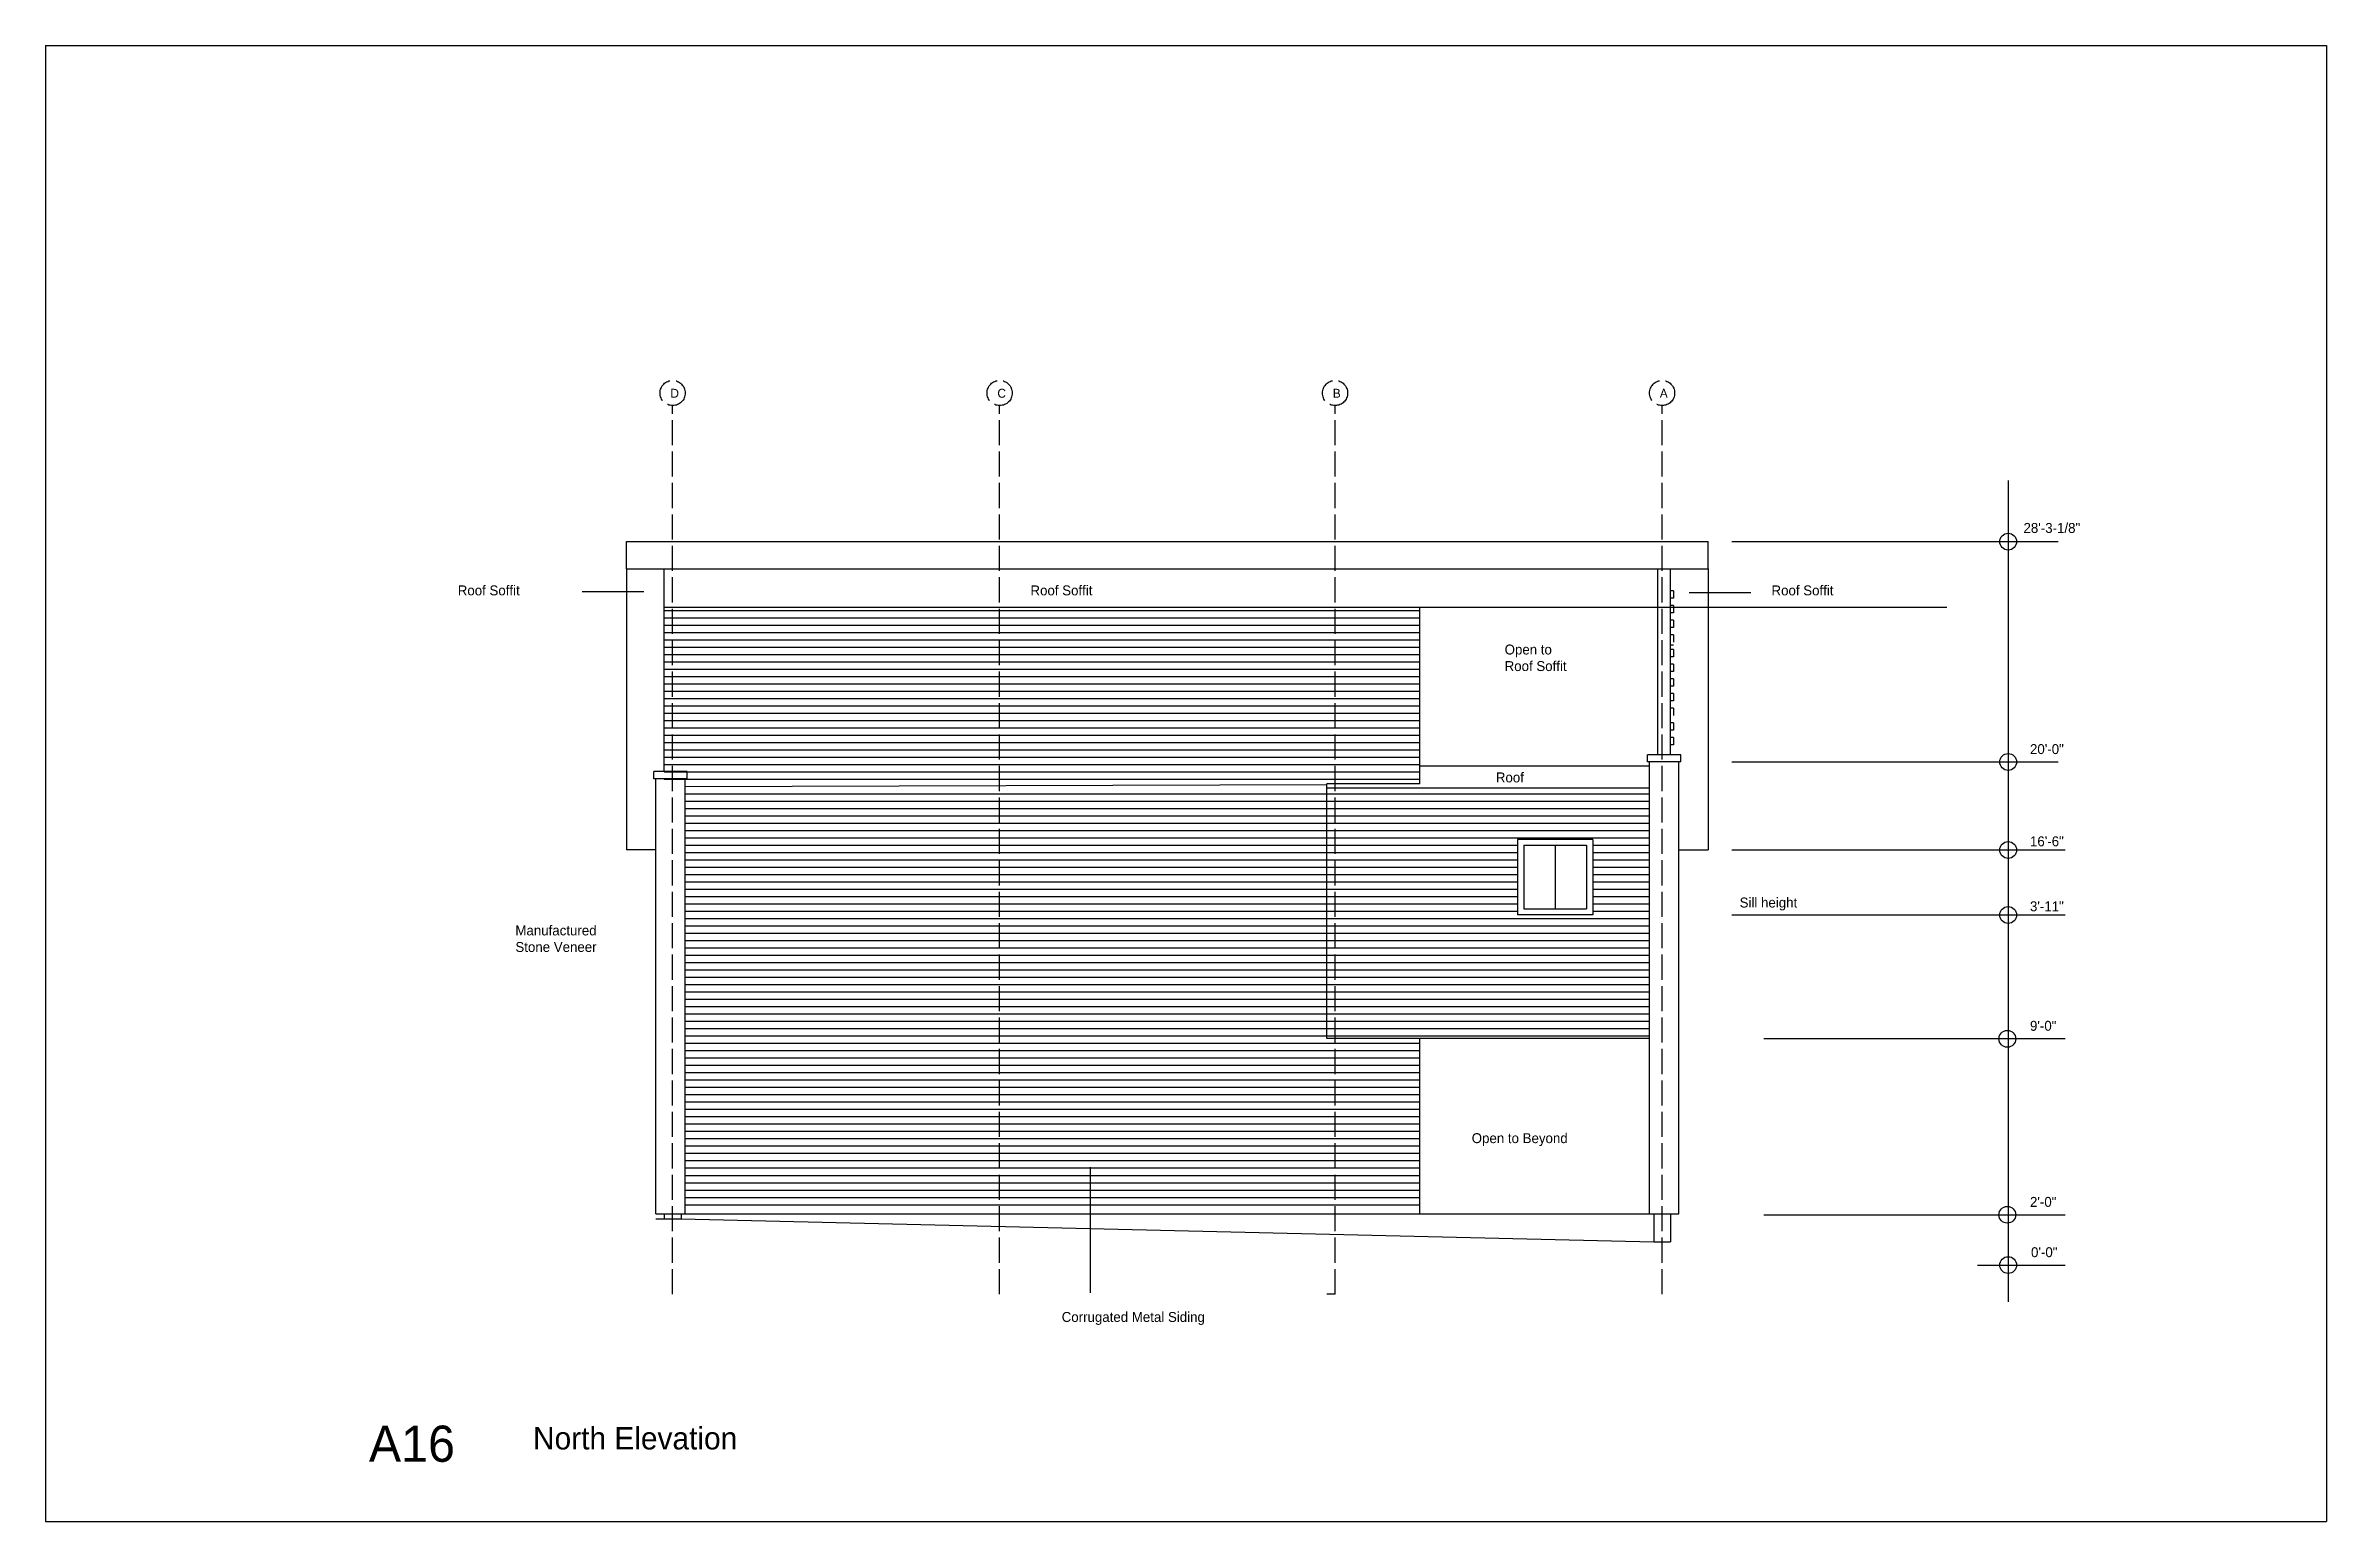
# Model space of a CAD drawing. Header units: inches. Extents: x -173 to 8259, y -1622 to 3486.
# Drawn here: x 5763 to 6851, y -1067 to -363 of the extents above; entities that cross this region are included whole.
import ezdxf

# ---------------------------------------------------------------- set-up
doc = ezdxf.new("R2010")
doc.units = ezdxf.units.IN
doc.header["$MEASUREMENT"] = 0
doc.linetypes.add('ACAD_ISO02W100', pattern=[15, 12, -3])
for name, color, linetype in [('const', 7, 'Continuous'), ('e1', 7, 'Continuous'), ('e2', 251, 'Continuous'), ('grid', 252, 'ACAD_ISO02W100'), ('walls', 7, 'Continuous')]:
    doc.layers.add(name, color=color, linetype=linetype)

msp = doc.modelspace()

# ---------------------------------------------------------------- texts
at = {"layer": 'const', "attachment_point": 1}
for s, insert, char_height, width in [('D', (6061.3, -527.1), 4.26, 1625.197), ('C', (6217.3, -527.1), 4.26, 1625.197), ('B', (6377.3, -527.1), 4.26, 1625.197), ('A', (6533.3, -527.1), 4.26, 1625.197), ('28\'-3-1/8"', (6706.8, -591.1), 4.74, 1805.775), ('\\PRoof Soffit', (5959.9, -613), 4.736, 1805.775), ('\\PRoof Soffit', (6233.1, -613), 4.736, 1805.775), ('\\PRoof Soffit', (6586.6, -613), 4.736, 1805.775), ('Open to^JRoof Soffit', (6459.3, -649.1), 4.736, 1805.775), ('20\'-0"', (6709.9, -696.6), 4.74, 1805.775), ('Roof', (6455.1, -710.1), 4.74, 1805.775), ('16\'-6"', (6709.9, -740.6), 4.74, 1805.775), ('\\PSill height', (6571.4, -761.9), 4.736, 1805.775), ('3\'-11"', (6709.9, -771.6), 4.74, 1805.775), ('Manufactured^JStone Veneer', (5987.4, -783.1), 4.736, 1805.775), ('9\'-0"', (6709.9, -828.6), 4.74, 1805.775), ('Open to Beyond', (6443.6, -882.2), 4.736, 1805.775), ('2\'-0"', (6709.9, -912.6), 4.74, 1805.775), ('0\'-0"', (6710.4, -936.6), 4.74, 1805.775), ('Corrugated Metal Siding', (6248, -967.5), 4.736, 1805.775), ('A16', (5917.5, -1021.7), 17.26, 6582.049), ('North Elevation', (5995.8, -1022.4), 10.656, 4062.993)]:
    msp.add_mtext(s, dxfattribs=dict(at, insert=insert, char_height=char_height, width=width))

# ---------------------------------------------------------------- linework, layer by layer
for p, q in [((5763.3, -363.4), (5763.3, -1067.4)), ((5763.3, -363.4), (6851.3, -363.4)), ((6851.3, -363.4), (6851.3, -1067.4)), ((5763.3, -1067.4), (6851.3, -1067.4))]:
    msp.add_line(p, q)
at = {"layer": 'e1'}
for p, q in [((6040.4, -612.9), (6556.4, -612.9)), ((6048.7, -624), (6019.2, -624)), ((6576.8, -624.5), (6547.3, -624.5)), ((6418.9, -715.5), (6418.9, -631.2)), ((6418.9, -631.2), (6670.2, -631.2)), ((6528.4, -707.1), (6418.9, -707.1)), ((6527.4, -705.1), (6527.4, -701.7)), ((6543.4, -705.1), (6543.4, -701.7)), ((6053.4, -713.1), (6053.4, -709.7)), ((6069.4, -713.1), (6069.4, -709.7)), ((6374.4, -837.1), (6374.4, -715.5)), ((6418.9, -715.5), (6374.4, -715.5)), ((6528.4, -717.6), (6374.4, -717.6)), ((6501.4, -742.1), (6465.4, -742.1)), ((6465.4, -742.1), (6465.4, -778.1)), ((6501.4, -742.1), (6501.4, -778.1)), ((6501.4, -778.1), (6465.4, -778.1)), ((6528.4, -837.1), (6374.4, -837.1)), ((6418.9, -920.6), (6418.9, -837.1)), ((6066.4, -920.6), (6542.4, -920.6)), ((6378.4, -959), (6374.4, -959))]:
    msp.add_line(p, q, dxfattribs=at)
at = {"layer": 'e2'}
for p, q in [((6699.5, -570.8), (6699.5, -962.6)), ((6567.7, -600), (6723.4, -600)), ((6040.4, -612.9), (6040.4, -747.1)), ((6556.4, -612.9), (6556.4, -747.1)), ((6539.9, -623.4), (6538.4, -623.4)), ((6539.9, -626.9), (6538.4, -626.9)), ((6539.9, -630.4), (6538.4, -630.4)), ((6539.9, -623.4), (6539.9, -626.9)), ((6539.9, -630.4), (6539.9, -633.9)), ((6058.4, -631.2), (6418.9, -631.2)), ((6058.4, -632.8), (6418.9, -632.8)), ((6058.4, -636.3), (6418.9, -636.3)), ((6058.4, -639.8), (6418.9, -639.8)), ((6532.4, -631.2), (6538.4, -631.2)), ((6539.9, -633.9), (6538.4, -633.9)), ((6539.9, -637.4), (6538.4, -637.4)), ((6539.9, -640.9), (6538.4, -640.9)), ((6539.9, -637.4), (6539.9, -640.9)), ((6058.4, -643.3), (6418.9, -643.3)), ((6058.4, -646.8), (6418.9, -646.8)), ((6058.4, -650.3), (6418.9, -650.3)), ((6539.9, -644.4), (6538.4, -644.4)), ((6539.9, -649.4), (6538.4, -649.4)), ((6539.9, -651.4), (6538.4, -651.4)), ((6539.9, -644.4), (6539.9, -647.9)), ((6539.9, -651.4), (6539.9, -654.9)), ((6058.4, -653.8), (6418.9, -653.8)), ((6058.4, -657.3), (6418.9, -657.3)), ((6058.4, -660.8), (6418.9, -660.8)), ((6539.9, -654.9), (6538.4, -654.9)), ((6539.9, -658.4), (6538.4, -658.4)), ((6539.9, -661.9), (6538.4, -661.9)), ((6539.9, -658.4), (6539.9, -661.9)), ((6058.4, -664.3), (6418.9, -664.3)), ((6058.4, -667.8), (6418.9, -667.8)), ((6058.4, -671.3), (6418.9, -671.3)), ((6539.9, -665.4), (6538.4, -665.4)), ((6539.9, -668.9), (6538.4, -668.9)), ((6539.9, -672.4), (6538.4, -672.4)), ((6539.9, -665.4), (6539.9, -668.9)), ((6539.9, -672.4), (6539.9, -675.9)), ((6058.4, -674.8), (6418.9, -674.8)), ((6058.4, -678.3), (6418.9, -678.3)), ((6058.4, -681.8), (6418.9, -681.8)), ((6058.4, -685.3), (6418.9, -685.3)), ((6539.9, -675.9), (6538.4, -675.9)), ((6539.9, -679.4), (6538.4, -679.4)), ((6539.9, -679.4), (6539.9, -682.9)), ((6058.4, -688.8), (6418.9, -688.8)), ((6058.4, -692.3), (6418.9, -692.3)), ((6058.4, -695.8), (6418.9, -695.8)), ((6539.9, -686.4), (6538.4, -686.4)), ((6539.9, -689.9), (6538.4, -689.9)), ((6539.9, -693.4), (6538.4, -693.4)), ((6539.9, -686.4), (6539.9, -689.9)), ((6539.9, -693.4), (6539.9, -696.9)), ((6058.4, -699.3), (6418.9, -699.3)), ((6058.4, -702.8), (6418.9, -702.8)), ((6058.4, -706.3), (6418.9, -706.3)), ((6539.9, -696.9), (6538.4, -696.9)), ((6567.7, -705.1), (6723.4, -705.1)), ((6058.4, -709.8), (6418.9, -709.8)), ((6058.4, -713.3), (6418.9, -713.3)), ((6068.4, -716.8), (6374.4, -715.8)), ((6068.4, -720.3), (6528.4, -720.3)), ((6068.4, -723.8), (6528.4, -723.8)), ((6068.4, -727.3), (6528.4, -727.3)), ((6068.4, -730.8), (6528.4, -730.8)), ((6068.4, -734.3), (6528.4, -734.3)), ((6068.4, -737.8), (6528.4, -737.8)), ((6054.4, -747.1), (6040.4, -747.1)), ((6068.4, -741.3), (6528.4, -741.3)), ((6068.4, -744.8), (6465.4, -744.8)), ((6068.4, -748.3), (6465.4, -748.3)), ((6468.4, -744.8), (6498.4, -744.8)), ((6468.4, -744.8), (6468.4, -775.1)), ((6483.4, -744.8), (6483.4, -775.1)), ((6498.4, -744.8), (6498.4, -775.1)), ((6501.4, -744.8), (6528.4, -744.8)), ((6501.4, -748.3), (6528.4, -748.3)), ((6542.4, -747.1), (6556.4, -747.1)), ((6567.7, -747.1), (6726.7, -747.1)), ((6068.4, -751.8), (6465.4, -751.8)), ((6068.4, -755.3), (6465.4, -755.3)), ((6068.4, -758.8), (6465.4, -758.8)), ((6501.4, -751.8), (6528.4, -751.8)), ((6501.4, -755.3), (6528.4, -755.3)), ((6501.4, -758.8), (6528.4, -758.8)), ((6068.4, -762.3), (6465.4, -762.3)), ((6068.4, -765.8), (6465.4, -765.8)), ((6068.4, -769.3), (6465.4, -769.3)), ((6501.4, -762.3), (6528.4, -762.3)), ((6501.4, -765.8), (6528.4, -765.8)), ((6501.4, -769.3), (6528.4, -769.3)), ((6068.4, -772.8), (6465.4, -772.8)), ((6068.4, -776.3), (6465.4, -776.3)), ((6068.4, -779.8), (6528.4, -779.8)), ((6068.4, -783.3), (6528.4, -783.3)), ((6468.4, -775.1), (6498.4, -775.1)), ((6501.4, -772.8), (6528.4, -772.8)), ((6501.4, -776.3), (6528.4, -776.3)), ((6567.7, -778.1), (6726.7, -778.1)), ((6068.4, -786.8), (6528.4, -786.8)), ((6068.4, -790.3), (6528.4, -790.3)), ((6068.4, -793.8), (6528.4, -793.8)), ((6068.4, -797.3), (6528.4, -797.3)), ((6068.4, -800.8), (6528.4, -800.8)), ((6068.4, -804.3), (6528.4, -804.3)), ((6068.4, -807.8), (6528.4, -807.8)), ((6068.4, -811.3), (6528.4, -811.3)), ((6068.4, -814.8), (6528.4, -814.8)), ((6068.4, -818.3), (6528.4, -818.3)), ((6068.4, -821.8), (6528.4, -821.8)), ((6068.4, -825.3), (6528.4, -825.3)), ((6068.4, -828.8), (6528.4, -828.8)), ((6068.4, -832.3), (6528.4, -832.3)), ((6068.4, -835.8), (6528.4, -835.8)), ((6582.9, -837.1), (6726.7, -837.1)), ((6068.4, -839.3), (6418.9, -839.3)), ((6068.4, -842.8), (6418.9, -842.8)), ((6068.4, -846.3), (6418.9, -846.3)), ((6068.4, -849.8), (6418.9, -849.8)), ((6068.4, -853.3), (6418.9, -853.3)), ((6068.4, -856.8), (6418.9, -856.8)), ((6068.4, -860.3), (6418.9, -860.3)), ((6068.4, -863.8), (6418.9, -863.8)), ((6068.4, -867.3), (6418.9, -867.3)), ((6068.4, -870.8), (6418.9, -870.8)), ((6068.4, -874.3), (6418.9, -874.3)), ((6068.4, -877.8), (6418.9, -877.8)), ((6068.4, -881.3), (6418.9, -881.3)), ((6068.4, -884.8), (6418.9, -884.8)), ((6068.4, -888.3), (6418.9, -888.3)), ((6068.4, -891.8), (6418.9, -891.8)), ((6068.4, -895.3), (6418.9, -895.3)), ((6068.4, -898.8), (6418.9, -898.8)), ((6068.4, -902.3), (6418.9, -902.3)), ((6068.4, -905.8), (6418.9, -905.8)), ((6068.4, -909.3), (6418.9, -909.3)), ((6068.4, -912.8), (6418.9, -912.8)), ((6068.4, -916.3), (6418.9, -916.3)), ((6582.9, -921.1), (6726.7, -921.1)), ((6684.8, -945.1), (6726.7, -945.1))]:
    msp.add_line(p, q, dxfattribs=at)
for centre in [(6699.5, -600), (6699.5, -705.1), (6699.5, -747.1), (6699.5, -778.1), (6699.1, -837.2), (6699.1, -921.1), (6699.5, -945.1)]:
    msp.add_circle(centre, 4, dxfattribs=at)
at = {"layer": 'grid'}
for p, q in [((6062.4, -959), (6062.4, -535.1)), ((6218.4, -959), (6218.4, -535.1)), ((6378.4, -959), (6378.4, -535.1)), ((6534.4, -959), (6534.4, -535.1))]:
    msp.add_line(p, q, dxfattribs=at)
for centre in [(6062.4, -529.1), (6218.4, -529.1), (6378.4, -529.1), (6534.4, -529.1)]:
    msp.add_circle(centre, 6, dxfattribs=at)
at = {"layer": 'walls'}
for p, q in [((6040.4, -600), (6556.4, -600)), ((6040.4, -612.9), (6040.4, -600)), ((6556.4, -612.9), (6556.4, -600)), ((6058.4, -709.7), (6058.4, -612.9)), ((6532.4, -701.7), (6532.4, -612.9)), ((6538.4, -701.7), (6538.4, -612.9)), ((6543.4, -701.7), (6527.4, -701.7)), ((6543.4, -705.1), (6527.4, -705.1)), ((6528.4, -920.6), (6528.4, -705.1)), ((6542.4, -920.6), (6542.4, -705.1)), ((6069.4, -709.7), (6053.4, -709.7)), ((6069.4, -713.1), (6053.4, -713.1)), ((6054.4, -920.6), (6054.4, -713.1)), ((6068.4, -920.6), (6068.4, -713.1)), ((6261.7, -958.4), (6261.7, -898.4)), ((6054.4, -920.6), (6066.4, -920.6)), ((6054.4, -923.1), (6066.4, -923.1)), ((6058.4, -920.6), (6058.4, -923.1)), ((6066.4, -920.6), (6066.4, -923.1)), ((6066.4, -923.1), (6530.4, -934.1)), ((6530.4, -920.6), (6530.4, -934.1)), ((6530.4, -920.6), (6538.4, -920.6)), ((6538.4, -920.6), (6538.4, -934.1)), ((6530.4, -934.1), (6538.4, -934.1))]:
    msp.add_line(p, q, dxfattribs=at)

msp.set_redraw_order([(e.dxf.handle, doc.entitydb.next_handle()) for e in msp.query("TEXT MTEXT ATTDEF DIMENSION ARC_DIMENSION")])  # texts and dimensions are drawn at this point

doc.saveas('drawing.dxf')
